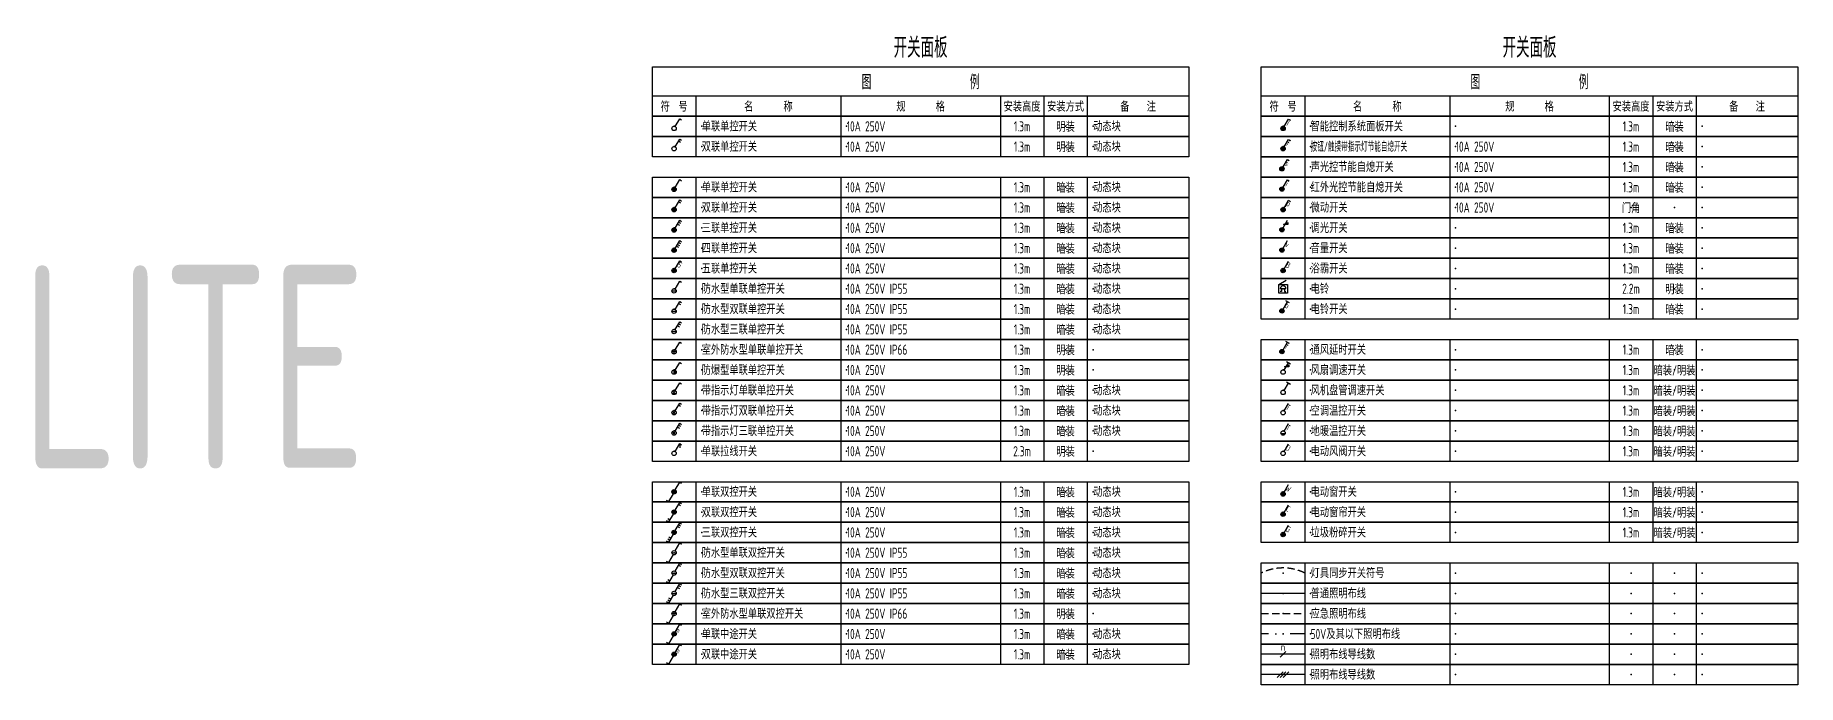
# Model space of a CAD drawing. Header units: millimetres. Extents: x -716506 to 4754388, y -184455 to 3397362.
# Drawn here: x -713989 to -653207, y 120562 to 142950 of the extents above; entities that cross this region are included whole.
import ezdxf
from ezdxf.enums import TextEntityAlignment as Align

# ---------------------------------------------------------------- set-up
doc = ezdxf.new("R2010")
doc.units = ezdxf.units.MM
doc.header["$LTSCALE"] = 1000
doc.header["$MEASUREMENT"] = 0
doc.linetypes.add('DIVIDE', pattern=[1.25, 0.5, -0.25, 0, -0.25, 0, -0.25])
doc.linetypes.add('HIDDEN', pattern=[0.375, 0.25, -0.125])
for name, color, linetype in [('E-LITE-CATE', 2, 'HIDDEN'), ('E-LITE-DEVC', 3, 'Continuous'), ('E-LITE-DIMS', 6, 'Continuous'), ('E-LITE-WIRE', 4, 'Continuous'), ('E-LITE-WIRE-LV', 4, 'DIVIDE'), ('E-LITE-WIRE2', 4, 'HIDDEN'), ('E-UNIV-DIAG', 2, 'Continuous'), ('E-UNIV-EL', 140, 'Continuous'), ('E-UNIV-NOTE', 6, 'Continuous')]:
    doc.layers.add(name, color=color, linetype=linetype)
doc.styles.add('TH-STYLE3', font='tssdeng.shx', dxfattribs={"width": 0.65, "bigfont": 'tssdchn.shx'})

msp = doc.modelspace()

# ---------------------------------------------------------------- texts
at = {"layer": 'E-UNIV-NOTE', "style": 'TH-STYLE3', "width": 0.7}
for s, height, p in [('开关面板', 700, (-683456.67, 142561.98)), ('开关面板', 700, (-662456.67, 142561.98)), ('1.3m', 350, (-679956.67, 139811.98)), ('明装', 350, (-678456.67, 139811.98)), ('1.3m', 350, (-658956.67, 139811.98)), ('暗装', 350, (-657456.67, 139811.98)), ('1.3m', 350, (-679956.67, 139111.98)), ('明装', 350, (-678456.67, 139111.98)), ('1.3m', 350, (-658956.67, 139111.98)), ('暗装', 350, (-657456.67, 139111.98)), ('1.3m', 350, (-658956.67, 138411.98)), ('暗装', 350, (-657456.67, 138411.98)), ('1.3m', 350, (-679956.67, 137711.98)), ('暗装', 350, (-678456.67, 137711.98)), ('1.3m', 350, (-658956.67, 137711.98)), ('暗装', 350, (-657456.67, 137711.98)), ('1.3m', 350, (-679956.67, 137011.98)), ('暗装', 350, (-678456.67, 137011.98)), ('门角', 350, (-658956.67, 137011.98)), ('1.3m', 350, (-679956.67, 136311.98)), ('暗装', 350, (-678456.67, 136311.98)), ('1.3m', 350, (-658956.67, 136311.98)), ('暗装', 350, (-657456.67, 136311.98)), ('1.3m', 350, (-679956.67, 135611.98)), ('暗装', 350, (-678456.67, 135611.98)), ('1.3m', 350, (-658956.67, 135611.98)), ('暗装', 350, (-657456.67, 135611.98)), ('LITE', 7000, (-708536, 131529.47)), ('1.3m', 350, (-679956.67, 134911.98)), ('暗装', 350, (-678456.67, 134911.98)), ('1.3m', 350, (-658956.67, 134911.98)), ('暗装', 350, (-657456.67, 134911.98)), ('1.3m', 350, (-679956.67, 134211.98)), ('暗装', 350, (-678456.67, 134211.98)), ('2.2m', 350, (-658956.67, 134211.98)), ('明装', 350, (-657456.67, 134211.98)), ('1.3m', 350, (-679956.67, 133511.98)), ('暗装', 350, (-678456.67, 133511.98)), ('1.3m', 350, (-658956.67, 133511.98)), ('暗装', 350, (-657456.67, 133511.98)), ('1.3m', 350, (-679956.67, 132811.98)), ('暗装', 350, (-678456.67, 132811.98)), ('1.3m', 350, (-679956.67, 132111.98)), ('明装', 350, (-678456.67, 132111.98)), ('1.3m', 350, (-658956.67, 132111.98)), ('暗装', 350, (-657456.67, 132111.98)), ('1.3m', 350, (-679956.67, 131411.98)), ('明装', 350, (-678456.67, 131411.98)), ('1.3m', 350, (-658956.67, 131411.98)), ('暗装/明装', 350, (-657456.67, 131411.98)), ('1.3m', 350, (-679956.67, 130711.98)), ('暗装', 350, (-678456.67, 130711.98)), ('1.3m', 350, (-658956.67, 130711.98)), ('暗装/明装', 350, (-657456.67, 130711.98)), ('1.3m', 350, (-679956.67, 130011.98)), ('暗装', 350, (-678456.67, 130011.98)), ('1.3m', 350, (-658956.67, 130011.98)), ('暗装/明装', 350, (-657456.67, 130011.98)), ('1.3m', 350, (-679956.67, 129311.98)), ('暗装', 350, (-678456.67, 129311.98)), ('1.3m', 350, (-658956.67, 129311.98)), ('暗装/明装', 350, (-657456.67, 129311.98)), ('2.3m', 350, (-679956.67, 128611.98)), ('明装', 350, (-678456.67, 128611.98)), ('1.3m', 350, (-658956.67, 128611.98)), ('暗装/明装', 350, (-657456.67, 128611.98)), ('1.3m', 350, (-679956.67, 127211.98)), ('暗装', 350, (-678456.67, 127211.98)), ('1.3m', 350, (-658956.67, 127211.98)), ('暗装/明装', 350, (-657456.67, 127211.98)), ('1.3m', 350, (-679956.67, 126511.98)), ('暗装', 350, (-678456.67, 126511.98)), ('1.3m', 350, (-658956.67, 126511.98)), ('暗装/明装', 350, (-657456.67, 126511.98)), ('1.3m', 350, (-679956.67, 125811.98)), ('暗装', 350, (-678456.67, 125811.98)), ('1.3m', 350, (-658956.67, 125811.98)), ('暗装/明装', 350, (-657456.67, 125811.98)), ('1.3m', 350, (-679956.67, 125111.98)), ('暗装', 350, (-678456.67, 125111.98)), ('暗装', 350, (-678456.67, 124411.98)), ('1.3m', 350, (-679956.67, 124411.98)), ('1.3m', 350, (-679956.67, 123711.98)), ('暗装', 350, (-678456.67, 123711.98)), ('1.3m', 350, (-679956.67, 123011.98)), ('明装', 350, (-678456.67, 123011.98)), ('1.3m', 350, (-679956.67, 122311.98)), ('暗装', 350, (-678456.67, 122311.98)), ('1.3m', 350, (-679956.67, 121611.98)), ('暗装', 350, (-678456.67, 121611.98))]:
    msp.add_text(s, height=height, dxfattribs=at).set_placement(p, align=Align.MIDDLE)
at = {"layer": 'E-UNIV-NOTE', "style": 'TH-STYLE3'}
for s, width, p in [('单联单控开关', 0.7, (-691006.67, 139811.98)), ('10A 250V', 0.7, (-686006.67, 139811.98)), ('智能控制系统面板开关', 0.7, (-670006.67, 139811.98)), ('双联单控开关', 0.7, (-691006.67, 139111.98)), ('10A 250V', 0.7, (-686006.67, 139111.98)), ('按钮/触摸带指示灯节能自熄开关', 0.5, (-670006.67, 139111.98)), ('10A 250V', 0.7, (-665006.67, 139111.98)), ('声光控节能自熄开关', 0.7, (-670006.67, 138411.98)), ('10A 250V', 0.7, (-665006.67, 138411.98)), ('单联单控开关', 0.7, (-691006.67, 137711.98)), ('10A 250V', 0.7, (-686006.67, 137711.98)), ('红外光控节能自熄开关', 0.7, (-670006.67, 137711.98)), ('10A 250V', 0.7, (-665006.67, 137711.98)), ('双联单控开关', 0.7, (-691006.67, 137011.98)), ('10A 250V', 0.7, (-686006.67, 137011.98)), ('微动开关', 0.7, (-670006.67, 137011.98)), ('10A 250V', 0.7, (-665006.67, 137011.98)), ('三联单控开关', 0.7, (-691006.67, 136311.98)), ('10A 250V', 0.7, (-686006.67, 136311.98)), ('调光开关', 0.7, (-670006.67, 136311.98)), ('四联单控开关', 0.7, (-691006.67, 135611.98)), ('10A 250V', 0.7, (-686006.67, 135611.98)), ('音量开关', 0.7, (-670006.67, 135611.98)), ('五联单控开关', 0.7, (-691006.67, 134911.98)), ('10A 250V', 0.7, (-686006.67, 134911.98)), ('浴霸开关', 0.7, (-670006.67, 134911.98)), ('防水型单联单控开关', 0.7, (-691006.67, 134211.98)), ('10A 250V IP55', 0.7, (-686006.67, 134211.98)), ('电铃', 0.7, (-670006.67, 134211.98)), ('防水型双联单控开关', 0.7, (-691006.67, 133511.98)), ('电铃开关', 0.7, (-670006.67, 133511.98)), ('10A 250V IP55', 0.7, (-686006.67, 133511.98)), ('防水型三联单控开关', 0.7, (-691006.67, 132811.98)), ('10A 250V IP55', 0.7, (-686006.67, 132811.98)), ('室外防水型单联单控开关', 0.7, (-691006.67, 132111.98)), ('10A 250V IP66', 0.7, (-686006.67, 132111.98)), ('通风延时开关', 0.7, (-670006.67, 132111.98)), ('防爆型单联单控开关', 0.7, (-691006.67, 131411.98)), ('10A 250V', 0.7, (-686006.67, 131411.98)), ('风扇调速开关', 0.7, (-670006.67, 131411.98)), ('带指示灯单联单控开关', 0.7, (-691006.67, 130711.98)), ('10A 250V', 0.7, (-686006.67, 130711.98)), ('风机盘管调速开关', 0.7, (-670006.67, 130711.98)), ('带指示灯双联单控开关', 0.7, (-691006.67, 130011.98)), ('10A 250V', 0.7, (-686006.67, 130011.98)), ('空调温控开关', 0.7, (-670006.67, 130011.98)), ('带指示灯三联单控开关', 0.7, (-691006.67, 129311.98)), ('10A 250V', 0.7, (-686006.67, 129311.98)), ('地暖温控开关', 0.7, (-670006.67, 129311.98)), ('单联拉线开关', 0.7, (-691006.67, 128611.98)), ('10A 250V', 0.7, (-686006.67, 128611.98)), ('电动风阀开关', 0.7, (-670006.67, 128611.98)), ('单联双控开关', 0.7, (-691006.67, 127211.98)), ('10A 250V', 0.7, (-686006.67, 127211.98)), ('电动窗开关', 0.7, (-670006.67, 127211.98)), ('双联双控开关', 0.7, (-691006.67, 126511.98)), ('10A 250V', 0.7, (-686006.67, 126511.98)), ('电动窗帘开关', 0.7, (-670006.67, 126511.98)), ('三联双控开关', 0.7, (-691006.67, 125811.98)), ('10A 250V', 0.7, (-686006.67, 125811.98)), ('垃圾粉碎开关', 0.7, (-670006.67, 125811.98)), ('防水型单联双控开关', 0.7, (-691006.67, 125111.98)), ('10A 250V IP55', 0.7, (-686006.67, 125111.98)), ('防水型双联双控开关', 0.7, (-691006.67, 124411.98)), ('灯具同步开关符号', 0.7, (-670006.67, 124411.98)), ('10A 250V IP55', 0.7, (-686006.67, 124411.98)), ('防水型三联双控开关', 0.7, (-691006.67, 123711.98)), ('10A 250V IP55', 0.7, (-686006.67, 123711.98)), ('普通照明布线', 0.7, (-670006.67, 123711.98)), ('室外防水型单联双控开关', 0.7, (-691006.67, 123011.98)), ('10A 250V IP66', 0.7, (-686006.67, 123011.98)), ('应急照明布线', 0.7, (-670006.67, 123011.98)), ('单联中途开关', 0.7, (-691006.67, 122311.98)), ('10A 250V', 0.7, (-686006.67, 122311.98)), ('50V及其以下照明布线', 0.7, (-670006.67, 122311.98)), ('双联中途开关', 0.7, (-691006.67, 121611.98)), ('10A 250V', 0.7, (-686006.67, 121611.98)), ('照明布线导线数', 0.7, (-670006.67, 121611.98)), ('照明布线导线数', 0.7, (-670006.67, 120911.98))]:
    msp.add_text(s, height=350, dxfattribs=dict(at, width=width)).set_placement(p, align=Align.MIDDLE_LEFT)
at = {"layer": 'E-UNIV-NOTE', "color": 1, "style": 'TH-STYLE3', "width": 0.7}
for p in [(-677506.67, 139811.98), (-677506.67, 139111.98), (-677506.67, 137711.98), (-677506.67, 137011.98), (-677506.67, 136311.98), (-677506.67, 135611.98), (-677506.67, 134911.98), (-677506.67, 134211.98), (-677506.67, 133511.98), (-677506.67, 132811.98), (-677506.67, 130711.98), (-677506.67, 130011.98), (-677506.67, 129311.98), (-677506.67, 127211.98), (-677506.67, 126511.98), (-677506.67, 125811.98), (-677506.67, 125111.98), (-677506.67, 124411.98), (-677506.67, 123711.98), (-677506.67, 122311.98), (-677506.67, 121611.98)]:
    msp.add_text('动态块', height=350, dxfattribs=at).set_placement(p, align=Align.MIDDLE_LEFT)

# ---------------------------------------------------------------- blocks, each defined once
blk = doc.blocks.new('E-BKTS2')
for p, q in [((0, 0), (185, 0)), ((0, -7), (0, 0)), ((185, 0), (185, -7)), ((185, -7), (0, -7))]:
    blk.add_line(p, q)
at = {"linetype": 'Continuous'}
for p, q in [((15, 0), (15, -7)), ((65, 0), (65, -7)), ((120, 0), (120, -7)), ((135, 0), (135, -7)), ((150, 0), (150, -7))]:
    blk.add_line(p, q, dxfattribs=at)
for p in [(7.5, -3.5), (17, -3.5), (67, -3.5), (127.5, -3.5), (142.5, -3.5), (152, -3.5)]:
    blk.add_point(p, dxfattribs=at)
blk = doc.blocks.new('E-BSW013-1')
for p, q in [((0.38, 1.4), (1.87, 4)), ((0.5, 2.54), (2, 3.29)), ((2, 2.54), (0.5, 2.54)), ((2, 3.29), (2, 2.54))]:
    blk.add_line(p, q)
at = {"const_width": 0.75}
blk.add_lwpolyline([(-0.38, 0.75, 1), (0.38, 0.75, 1)], format="xyb", close=True, dxfattribs=at)
blk.add_circle((0, 0.75), 0.75)
blk = doc.blocks.new('E-BKTS1')
blk.add_line((0, -10), (185, -10))
at = {"linetype": 'Continuous'}
for p, q in [((15, -10), (15, -17)), ((65, -10), (65, -17)), ((120, -10), (120, -17)), ((135, -10), (135, -17)), ((150, -10), (150, -17))]:
    blk.add_line(p, q, dxfattribs=at)
blk.add_lwpolyline([(0, 0), (185, 0), (185, -17), (0, -17)], close=True)
at = {"layer": 'E-UNIV-NOTE', "style": 'TH-STYLE3', "width": 0.7}
for s, height, p in [('图                例', 5, (92.5, -5)), ('安装高度', 3.5, (127.5, -13.5)), ('安装方式', 3.5, (142.5, -13.5))]:
    blk.add_text(s, height=height, dxfattribs=at).set_placement(p, align=Align.MIDDLE)
at = {"layer": 'E-UNIV-NOTE', "linetype": 'Continuous', "style": 'TH-STYLE3', "width": 0.7}
for s, p in [('符  号', (7.5, -13.5)), ('名       称', (40, -13.5)), ('规       格', (92.5, -13.5)), ('备    注', (167.5, -13.5))]:
    blk.add_text(s, height=3.5, dxfattribs=at).set_placement(p, align=Align.MIDDLE)
blk = doc.blocks.new('E-BSW014')
for p, q in [((0.38, 1.4), (1.88, 4)), ((0.5, 2.54), (2, 3.29)), ((2, 2.54), (0.5, 2.54)), ((1.23, 4.37), (2.52, 3.62)), ((2, 3.29), (2, 2.54))]:
    blk.add_line(p, q)
blk.add_circle((0, 0.75), 0.75)
blk = doc.blocks.new('E-BSW001-31')
for p, q in [((0, 0), (0, 1.5)), ((0.38, 1.4), (1.94, 4.11)), ((1.94, 4.11), (2.59, 3.73))]:
    blk.add_line(p, q)
at = {"const_width": 0.75}
blk.add_lwpolyline([(0, 0.38, 1), (0, 1.12)], format="xyb", dxfattribs=at)
blk.add_circle((0, 0.75), 0.75)
blk = doc.blocks.new('E-BSW001-41')
for p, q in [((0.75, 0.75), (-0.75, 0.75)), ((0, 0), (0, 1.5)), ((0.38, 1.4), (1.94, 4.11)), ((1.94, 4.11), (2.59, 3.73))]:
    blk.add_line(p, q)
blk.add_circle((0, 0.75), 0.75)
blk = doc.blocks.new('E-BSW002-41')
for p, q in [((-0.38, 0.1), (-1.94, -2.61)), ((0.75, 0.75), (-0.75, 0.75)), ((0, 0), (0, 1.5)), ((0.37, 1.4), (1.94, 4.11)), ((1.94, 4.11), (2.59, 3.73)), ((-1.94, -2.61), (-2.59, -2.23))]:
    blk.add_line(p, q)
blk.add_circle((0, 0.75), 0.75)
blk = doc.blocks.new('E-BU201')
blk.add_line((-1.5, 1.5), (1.1, 3))
blk.add_lwpolyline([(-1.5, -1.5), (-1.5, 1.5), (1.5, 1.5), (1.5, -1.5)], close=True)
at = {"layer": 'E-UNIV-EL'}
blk.add_line((1, 0), (-1, 0), dxfattribs=at)
for points in [[(-0.5, 0), (-0.5, -1), (-1, -1)], [(0.5, 0), (0.5, -1), (1, -1)]]:
    blk.add_lwpolyline(points, dxfattribs=at)
blk.add_arc((0, 0), 1, 0, 180, dxfattribs=at)
blk = doc.blocks.new('E-ANNO04')
blk.add_line((-1, -1), (1, 1))
at = {"style": 'TH-STYLE3', "width": 0.7}
blk.add_attdef('N', text='', height=2.5, dxfattribs=at).set_placement((0, 2.5), align=Align.MIDDLE)
blk = doc.blocks.new('E-anno03')
for p, q in [((-2, -1), (0, 1)), ((-1, -1), (1, 1)), ((0, -1), (2, 1))]:
    blk.add_line(p, q)
blk = doc.blocks.new('*U292')
for p, q in [((0.38, 1.4), (1.94, 4.11)), ((1.94, 4.11), (2.59, 3.73))]:
    blk.add_line(p, q)
blk.add_circle((0, 0.75), 0.75)
blk = doc.blocks.new('*U296')
for p, q in [((0.38, 1.4), (1.94, 4.11)), ((1.56, 3.46), (2.21, 3.08)), ((1.94, 4.11), (2.59, 3.73))]:
    blk.add_line(p, q)
blk.add_circle((0, 0.75), 0.75)
blk = doc.blocks.new('*U293')
for p, q in [((0.38, 1.4), (1.94, 4.11)), ((1.94, 4.11), (2.59, 3.73))]:
    blk.add_line(p, q)
at = {"const_width": 0.75}
blk.add_lwpolyline([(-0.38, 0.75, 1), (0.38, 0.75, 1)], format="xyb", close=True, dxfattribs=at)
blk.add_circle((0, 0.75), 0.75)
blk = doc.blocks.new('*U297')
for p, q in [((0.38, 1.4), (1.94, 4.11)), ((1.56, 3.46), (2.21, 3.08)), ((1.94, 4.11), (2.59, 3.73))]:
    blk.add_line(p, q)
at = {"const_width": 0.75}
blk.add_lwpolyline([(-0.38, 0.75, 1), (0.38, 0.75, 1)], format="xyb", close=True, dxfattribs=at)
blk.add_circle((0, 0.75), 0.75)
blk = doc.blocks.new('*U298')
for p, q in [((0.38, 1.4), (1.94, 4.11)), ((1.19, 2.81), (1.84, 2.43)), ((1.56, 3.46), (2.21, 3.08)), ((1.94, 4.11), (2.59, 3.73))]:
    blk.add_line(p, q)
at = {"const_width": 0.75}
blk.add_lwpolyline([(-0.38, 0.75, 1), (0.38, 0.75, 1)], format="xyb", close=True, dxfattribs=at)
blk.add_circle((0, 0.75), 0.75)
blk = doc.blocks.new('*U299')
for p, q in [((0.38, 1.4), (1.94, 4.11)), ((0.81, 2.16), (1.46, 1.78)), ((1.19, 2.81), (1.84, 2.43)), ((1.56, 3.46), (2.21, 3.08)), ((1.94, 4.11), (2.59, 3.73))]:
    blk.add_line(p, q)
at = {"const_width": 0.75}
blk.add_lwpolyline([(-0.38, 0.75, 1), (0.38, 0.75, 1)], format="xyb", close=True, dxfattribs=at)
blk.add_circle((0, 0.75), 0.75)
blk = doc.blocks.new('*U300')
for p, q in [((0.38, 1.4), (1.94, 4.11)), ((1.94, 4.11), (2.59, 3.73))]:
    blk.add_line(p, q)
at = {"const_width": 0.75}
blk.add_lwpolyline([(-0.38, 0.75, 1), (0.38, 0.75, 1)], format="xyb", close=True, dxfattribs=at)
blk.add_circle((0, 0.75), 0.75)
at = {"layer": 'E-UNIV-EL', "style": 'TH-STYLE3', "width": 0.7}
blk.add_text('5', height=2, rotation=330, dxfattribs=at).set_placement((1.94, 2.72), align=Align.MIDDLE)
blk = doc.blocks.new('*U295')
for p, q in [((-0.38, 0.1), (-1.94, -2.61)), ((0.38, 1.4), (1.94, 4.11)), ((1.94, 4.11), (2.59, 3.73)), ((-1.94, -2.61), (-2.59, -2.23))]:
    blk.add_line(p, q)
at = {"const_width": 0.75}
blk.add_lwpolyline([(-0.38, 0.75, 1), (0.38, 0.75, 1)], format="xyb", close=True, dxfattribs=at)
blk.add_circle((0, 0.75), 0.75)
blk = doc.blocks.new('*U301')
for p, q in [((-0.38, 0.1), (-1.94, -2.61)), ((0.38, 1.4), (1.94, 4.11)), ((1.56, 3.46), (2.21, 3.08)), ((1.94, 4.11), (2.59, 3.73)), ((-1.94, -2.61), (-2.59, -2.23)), ((-1.56, -1.96), (-2.21, -1.58))]:
    blk.add_line(p, q)
at = {"const_width": 0.75}
blk.add_lwpolyline([(-0.38, 0.75, 1), (0.38, 0.75, 1)], format="xyb", close=True, dxfattribs=at)
blk.add_circle((0, 0.75), 0.75)
blk = doc.blocks.new('*U291')
for p, q in [((-0.75, 0.75), (0.75, 0.75)), ((0.38, 1.4), (1.94, 4.11)), ((1.94, 4.11), (2.59, 3.73))]:
    blk.add_line(p, q)
blk.add_circle((0, 0.75), 0.75)
blk = doc.blocks.new('*U302')
for p, q in [((-0.75, 0.75), (0.75, 0.75)), ((0.38, 1.4), (1.94, 4.11)), ((1.56, 3.46), (2.21, 3.08)), ((1.94, 4.11), (2.59, 3.73))]:
    blk.add_line(p, q)
blk.add_circle((0, 0.75), 0.75)
blk = doc.blocks.new('*U303')
for p, q in [((-0.75, 0.75), (0.75, 0.75)), ((0.38, 1.4), (1.94, 4.11)), ((1.19, 2.81), (1.84, 2.43)), ((1.56, 3.46), (2.21, 3.08)), ((1.94, 4.11), (2.59, 3.73))]:
    blk.add_line(p, q)
blk.add_circle((0, 0.75), 0.75)
blk = doc.blocks.new('*U305')
for p, q in [((-0.37, 0.1), (-1.94, -2.61)), ((-0.75, 0.75), (0.75, 0.75)), ((0.38, 1.4), (1.94, 4.11)), ((1.94, 4.11), (2.59, 3.73)), ((-1.94, -2.61), (-2.59, -2.23))]:
    blk.add_line(p, q)
blk.add_circle((0, 0.75), 0.75)
blk = doc.blocks.new('*U306')
for p, q in [((-0.37, 0.1), (-1.94, -2.61)), ((-0.75, 0.75), (0.75, 0.75)), ((0.38, 1.4), (1.94, 4.11)), ((1.56, 3.46), (2.21, 3.08)), ((1.94, 4.11), (2.59, 3.73)), ((-1.94, -2.61), (-2.59, -2.23)), ((-1.56, -1.96), (-2.21, -1.58))]:
    blk.add_line(p, q)
blk.add_circle((0, 0.75), 0.75)
blk = doc.blocks.new('*U307')
for p, q in [((-0.37, 0.1), (-1.94, -2.61)), ((-0.75, 0.75), (0.75, 0.75)), ((0.38, 1.4), (1.94, 4.11)), ((1.19, 2.81), (1.84, 2.43)), ((1.56, 3.46), (2.21, 3.08)), ((1.94, 4.11), (2.59, 3.73)), ((-1.94, -2.61), (-2.59, -2.23)), ((-1.56, -1.96), (-2.21, -1.58)), ((-1.19, -1.31), (-1.84, -0.93))]:
    blk.add_line(p, q)
blk.add_circle((0, 0.75), 0.75)
blk = doc.blocks.new('*U308')
for p, q in [((-0.38, 0.1), (-1.94, -2.61)), ((0.38, 1.4), (1.94, 4.11)), ((1.19, 2.81), (1.84, 2.43)), ((1.56, 3.46), (2.21, 3.08)), ((1.94, 4.11), (2.59, 3.73)), ((-1.94, -2.61), (-2.59, -2.23)), ((-1.56, -1.96), (-2.21, -1.58)), ((-1.19, -1.31), (-1.84, -0.93))]:
    blk.add_line(p, q)
at = {"const_width": 0.75}
blk.add_lwpolyline([(-0.38, 0.75, 1), (0.38, 0.75, 1)], format="xyb", close=True, dxfattribs=at)
blk.add_circle((0, 0.75), 0.75)
blk = doc.blocks.new('E-BSW011-1')
for p, q in [((0.38, 1.4), (1.88, 4)), ((1.88, 4), (2.52, 3.62))]:
    blk.add_line(p, q)
at = {"const_width": 0.75}
blk.add_lwpolyline([(-0.38, 0.75, 1), (0.38, 0.75, 1)], format="xyb", close=True, dxfattribs=at)
blk.add_circle((0, 0.75), 0.75)
at = {"layer": 'E-UNIV-EL', "style": 'TH-STYLE3', "width": 0.7}
blk.add_attdef('F', text='', height=2, rotation=330, dxfattribs=at).set_placement((1.77, 2.62), align=Align.MIDDLE)
blk = doc.blocks.new('E-BSW011-2')
for p, q in [((0.38, 1.4), (1.88, 4)), ((1.88, 4), (2.52, 3.62))]:
    blk.add_line(p, q)
at = {"const_width": 0.75}
blk.add_lwpolyline([(-0.38, 0.75, 1), (0.38, 0.75, 1)], format="xyb", close=True, dxfattribs=at)
blk.add_circle((0, 0.75), 0.75)
at = {"layer": 'E-UNIV-EL', "style": 'TH-STYLE3', "width": 0.7}
blk.add_attdef('F', text='', height=2, rotation=330, dxfattribs=at).set_placement((1.77, 2.62), align=Align.MIDDLE)
blk = doc.blocks.new('E-BSW011-3')
for p, q in [((0.38, 1.4), (1.88, 4)), ((1.88, 4), (2.52, 3.62))]:
    blk.add_line(p, q)
at = {"const_width": 0.75}
blk.add_lwpolyline([(-0.38, 0.75, 1), (0.38, 0.75, 1)], format="xyb", close=True, dxfattribs=at)
blk.add_circle((0, 0.75), 0.75)
at = {"layer": 'E-UNIV-EL', "style": 'TH-STYLE3', "width": 0.7}
blk.add_attdef('F', text='', height=2, rotation=330, dxfattribs=at).set_placement((1.77, 2.62), align=Align.MIDDLE)
blk = doc.blocks.new('E-BSW011-4')
for p, q in [((0.38, 1.4), (1.88, 4)), ((1.88, 4), (2.52, 3.62))]:
    blk.add_line(p, q)
at = {"const_width": 0.75}
blk.add_lwpolyline([(-0.38, 0.75, 1), (0.38, 0.75, 1)], format="xyb", close=True, dxfattribs=at)
blk.add_circle((0, 0.75), 0.75)
at = {"layer": 'E-UNIV-EL', "style": 'TH-STYLE3', "width": 0.7}
blk.add_attdef('F', text='', height=2, rotation=330, dxfattribs=at).set_placement((1.77, 2.62), align=Align.MIDDLE)
blk = doc.blocks.new('E-BSW012-1')
for p, q in [((0.38, 1.4), (1.88, 4)), ((1.23, 4.37), (2.52, 3.62))]:
    blk.add_line(p, q)
at = {"const_width": 0.75}
blk.add_lwpolyline([(-0.38, 0.75, 1), (0.38, 0.75, 1)], format="xyb", close=True, dxfattribs=at)
blk.add_circle((0, 0.75), 0.75)
at = {"layer": 'E-UNIV-EL', "style": 'TH-STYLE3', "width": 0.7}
blk.add_attdef('F', text='', height=2, rotation=330, dxfattribs=at).set_placement((1.77, 2.62), align=Align.MIDDLE)
blk = doc.blocks.new('E-BSW012-2')
for p, q in [((0.38, 1.4), (1.88, 4)), ((1.23, 4.37), (2.52, 3.62))]:
    blk.add_line(p, q)
at = {"const_width": 0.75}
blk.add_lwpolyline([(-0.38, 0.75, 1), (0.38, 0.75, 1)], format="xyb", close=True, dxfattribs=at)
blk.add_circle((0, 0.75), 0.75)
at = {"layer": 'E-UNIV-EL', "style": 'TH-STYLE3', "width": 0.7}
blk.add_attdef('F', text='', height=2, rotation=330, dxfattribs=at).set_placement((1.77, 2.62), align=Align.MIDDLE)
blk = doc.blocks.new('E-BSW017-1')
blk.add_line((0.38, 1.4), (1.88, 4))
at = {"const_width": 0.75}
blk.add_lwpolyline([(-0.38, 0.75, 1), (0.38, 0.75, 1)], format="xyb", close=True, dxfattribs=at)
blk.add_circle((0, 0.75), 0.75)
at = {"layer": 'E-UNIV-EL', "style": 'TH-STYLE3', "width": 0.7}
blk.add_attdef('F', text='', height=2, rotation=330, dxfattribs=at).set_placement((1.77, 2.62), align=Align.MIDDLE)
blk = doc.blocks.new('E-BSW016-1')
blk.add_line((0.38, 1.4), (1.88, 4))
at = {"const_width": 0.75}
blk.add_lwpolyline([(-0.38, 0.75, 1), (0.38, 0.75, 1)], format="xyb", close=True, dxfattribs=at)
blk.add_circle((0, 0.75), 0.75)
at = {"layer": 'E-UNIV-EL', "style": 'TH-STYLE3', "width": 0.7}
blk.add_attdef('F', text='', height=2, rotation=330, dxfattribs=at).set_placement((1.77, 2.62), align=Align.MIDDLE)
blk = doc.blocks.new('E-BSW018-2')
blk.add_line((0.38, 1.4), (1.88, 4))
blk.add_circle((0, 0.75), 0.75)
at = {"layer": 'E-UNIV-EL', "style": 'TH-STYLE3', "width": 0.7}
blk.add_attdef('F', text='', height=2, rotation=330, dxfattribs=at).set_placement((1.77, 2.62), align=Align.MIDDLE)
blk = doc.blocks.new('E-BSW018-3')
blk.add_line((0.38, 1.4), (1.88, 4))
at = {"const_width": 0.75}
blk.add_lwpolyline([(-0.38, 0.75, 1), (0.38, 0.75)], format="xyb", dxfattribs=at)
blk.add_circle((0, 0.75), 0.75)
at = {"layer": 'E-UNIV-EL', "style": 'TH-STYLE3', "width": 0.7}
blk.add_attdef('F', text='', height=2, rotation=330, dxfattribs=at).set_placement((1.77, 2.62), align=Align.MIDDLE)
blk = doc.blocks.new('E-BSW018-4')
blk.add_line((0.38, 1.4), (1.88, 4))
blk.add_circle((0, 0.75), 0.75)
at = {"layer": 'E-UNIV-EL', "style": 'TH-STYLE3', "width": 0.7}
blk.add_attdef('F', text='', height=2, rotation=330, dxfattribs=at).set_placement((1.77, 2.62), align=Align.MIDDLE)
blk = doc.blocks.new('E-BSW017-4')
blk.add_line((0.38, 1.4), (1.88, 4))
at = {"const_width": 0.75}
blk.add_lwpolyline([(-0.38, 0.75, 1), (0.38, 0.75, 1)], format="xyb", close=True, dxfattribs=at)
blk.add_circle((0, 0.75), 0.75)
at = {"layer": 'E-UNIV-EL', "style": 'TH-STYLE3', "width": 0.7}
blk.add_attdef('F', text='', height=2, rotation=330, dxfattribs=at).set_placement((1.77, 2.62), align=Align.MIDDLE)
blk = doc.blocks.new('E-BSW017-2')
blk.add_line((0.38, 1.4), (1.88, 4))
at = {"const_width": 0.75}
blk.add_lwpolyline([(-0.38, 0.75, 1), (0.38, 0.75, 1)], format="xyb", close=True, dxfattribs=at)
blk.add_circle((0, 0.75), 0.75)
at = {"layer": 'E-UNIV-EL', "style": 'TH-STYLE3', "width": 0.7}
blk.add_attdef('F', text='', height=2, rotation=330, dxfattribs=at).set_placement((1.77, 2.62), align=Align.MIDDLE)
blk = doc.blocks.new('E-BSW017-3')
blk.add_line((0.38, 1.4), (1.88, 4))
at = {"const_width": 0.75}
blk.add_lwpolyline([(-0.38, 0.75, 1), (0.38, 0.75, 1)], format="xyb", close=True, dxfattribs=at)
blk.add_circle((0, 0.75), 0.75)
at = {"layer": 'E-UNIV-EL', "style": 'TH-STYLE3', "width": 0.7}
blk.add_attdef('F', text='', height=2, rotation=330, dxfattribs=at).set_placement((1.77, 2.62), align=Align.MIDDLE)
blk = doc.blocks.new('*U317')
for p, q in [((-0.53, 0.22), (0.53, 1.28)), ((0.53, 0.22), (-0.53, 1.28)), ((0.38, 1.4), (1.94, 4.11)), ((1.56, 3.46), (2.21, 3.08)), ((1.94, 4.11), (2.59, 3.73))]:
    blk.add_line(p, q)
blk.add_circle((0, 0.75), 0.75)
blk = doc.blocks.new('*U318')
for p, q in [((-0.53, 0.22), (0.53, 1.28)), ((0.53, 0.22), (-0.53, 1.28)), ((0.38, 1.4), (1.94, 4.11)), ((1.94, 4.11), (2.59, 3.73))]:
    blk.add_line(p, q)
blk.add_circle((0, 0.75), 0.75)
blk = doc.blocks.new('*U319')
for p, q in [((-0.53, 0.22), (0.53, 1.28)), ((0.53, 0.22), (-0.53, 1.28)), ((0.38, 1.4), (1.94, 4.11)), ((1.19, 2.81), (1.84, 2.43)), ((1.56, 3.46), (2.21, 3.08)), ((1.94, 4.11), (2.59, 3.73))]:
    blk.add_line(p, q)
blk.add_circle((0, 0.75), 0.75)
blk = doc.blocks.new('E-BSW001-61')
for p, q in [((0.38, 1.4), (1.94, 4.11)), ((1.94, 4.11), (2.59, 3.73))]:
    blk.add_line(p, q)
blk.add_circle((0, 0.75), 0.75)
at = {"layer": 'E-UNIV-EL'}
blk.add_line((1.94, 4.11), (1.94, 2.61), dxfattribs=at)
blk.add_lwpolyline([(1.94, 2.61, 0, 0.25, 0), (1.94, 3.36, 0.5, 0.5, 0)], format="xyseb", dxfattribs=at)
blk = doc.blocks.new('E-BSW015')
for p, q in [((0.38, 1.4), (1.88, 4)), ((1.23, 4.37), (2.52, 3.62))]:
    blk.add_line(p, q)
blk.add_circle((0, 0.75), 0.75)
blk = doc.blocks.new('E-BSW003-10')
for p, q in [((-0.38, 0.1), (-1.94, -2.61)), ((0.38, 1.4), (1.94, 4.11)), ((1.94, 4.11), (2.59, 3.73)), ((-1.94, -2.61), (-2.59, -2.23))]:
    blk.add_line(p, q)
at = {"const_width": 0.75}
blk.add_lwpolyline([(-0.38, 0.75, 1), (0.38, 0.75, 1)], format="xyb", close=True, dxfattribs=at)
blk.add_circle((0, 0.75), 0.75)
at = {"layer": 'E-UNIV-EL', "style": 'TH-STYLE3', "width": 0.5}
blk.add_attdef('F', text='', height=2, rotation=330, dxfattribs=at).set_placement((1.39, 1.97), align=Align.MIDDLE)
blk = doc.blocks.new('E-BSW010-1')
for p, q in [((0.38, 1.4), (1.88, 4)), ((1.88, 4), (2.52, 3.62))]:
    blk.add_line(p, q)
at = {"const_width": 0.75}
blk.add_lwpolyline([(-0.38, 0.75, 1), (0.38, 0.75, 1)], format="xyb", close=True, dxfattribs=at)
blk.add_circle((0, 0.75), 0.75)
at = {"layer": 'E-UNIV-EL', "style": 'TH-STYLE3', "width": 0.7}
blk.add_attdef('F', text='', height=2, rotation=330, dxfattribs=at).set_placement((1.77, 2.62), align=Align.MIDDLE)

# ---------------------------------------------------------------- linework, layer by layer
at = {"layer": 'E-LITE-CATE'}
msp.add_arc((-670956.67, 122892.34), 1694.64, 63.7319554, 116.2680446, dxfattribs=at)
at = {"layer": 'E-LITE-WIRE'}
for p, q in [((-670206.67, 123711.98), (-671706.67, 123711.98)), ((-670206.67, 121611.98), (-671706.67, 121611.98)), ((-670206.67, 120911.98), (-671706.67, 120911.98))]:
    msp.add_line(p, q, dxfattribs=at)
at = {"layer": 'E-LITE-WIRE-LV'}
msp.add_line((-670206.67, 122311.98), (-671706.67, 122311.98), dxfattribs=at)
at = {"layer": 'E-LITE-WIRE2'}
msp.add_line((-671706.67, 123011.98), (-670206.67, 123011.98), dxfattribs=at)

# ---------------------------------------------------------------- block references
at = {"layer": 'E-LITE-DEVC', "xscale": 100, "yscale": 100, "zscale": 100}
for name, p in [('*U292', (-691956.67, 139661.98)), ('*U296', (-691956.67, 138961.98)), ('*U293', (-691956.67, 137561.98)), ('*U297', (-691956.67, 136861.98)), ('*U298', (-691956.67, 136161.98)), ('E-BSW013-1', (-670994.17, 136172.03)), ('*U299', (-691956.67, 135461.98)), ('*U300', (-691956.67, 134761.98)), ('*U291', (-691956.67, 134061.98)), ('E-BU201', (-670956.67, 134211.98)), ('*U302', (-691956.67, 133361.98)), ('*U303', (-691956.67, 132661.98)), ('E-BSW001-41', (-691956.67, 131961.98)), ('E-BSW001-31', (-691956.67, 131261.98)), ('E-BSW014', (-670956.67, 131261.98)), ('*U318', (-691956.67, 130561.98)), ('E-BSW015', (-670956.67, 130561.98)), ('*U317', (-691956.67, 129861.98)), ('*U319', (-691956.67, 129161.98)), ('E-BSW001-61', (-691956.67, 128461.98)), ('*U295', (-691956.67, 127136.98)), ('*U301', (-691956.67, 126436.98)), ('*U308', (-691956.67, 125736.98)), ('*U305', (-691956.67, 125036.98)), ('*U306', (-691956.67, 124336.98)), ('*U307', (-691956.67, 123636.98)), ('E-BSW002-41', (-691956.67, 122936.98))]:
    msp.add_blockref(name, p, dxfattribs=at)
for name, p, values in [('E-BSW010-1', (-670956.67, 139661.98), {'F': 'I'}), ('E-BSW011-1', (-670956.67, 138961.98), {'F': 't'}), ('E-BSW011-2', (-670994.17, 138272.03), {'F': 's'}), ('E-BSW011-3', (-670994.17, 137572.03), {'F': 'i'}), ('E-BSW011-4', (-670956.67, 136861.98), {'F': 'p'}), ('E-BSW016-1', (-670994.17, 135472.03), {'F': 'v'}), ('E-BSW017-1', (-670956.67, 134761.98), {'F': 'B'}), ('E-BSW012-2', (-670994.17, 133372.03), {'F': 'b'}), ('E-BSW012-1', (-670994.17, 131972.03), {'F': 't'}), ('E-BSW018-2', (-670956.67, 129861.98), {'F': 'T'}), ('E-BSW018-3', (-670956.67, 129161.98), {'F': 'T'}), ('E-BSW018-4', (-670956.67, 128461.98), {'F': 'D'}), ('E-BSW017-2', (-670956.67, 127061.98), {'F': 'W'}), ('E-BSW017-3', (-670956.67, 126361.98), {'F': 'C'}), ('E-BSW017-4', (-670956.67, 125661.98), {'F': 'G'}), ('E-BSW003-10', (-691956.67, 122236.98), {'F': 'm'}), ('E-BSW003-10', (-691956.67, 121536.98), {'F': 'm'})]:
    msp.add_blockref(name, p, dxfattribs=at).add_auto_attribs(values)
at = {"layer": 'E-LITE-DIMS', "xscale": 100, "yscale": 100, "zscale": 100}
msp.add_blockref('E-ANNO04', (-670956.67, 121611.98), dxfattribs=at).add_auto_attribs({'N': 'n'})
msp.add_blockref('E-anno03', (-670956.67, 120911.98), dxfattribs=at)
at = {"layer": 'E-UNIV-DIAG', "xscale": 100, "yscale": 100, "zscale": 100}
for name, p in [('E-BKTS1', (-692706.67, 141861.98)), ('E-BKTS1', (-671706.67, 141861.98)), ('E-BKTS2', (-692706.67, 140161.98)), ('E-BKTS2', (-671706.67, 140161.98)), ('E-BKTS2', (-692706.67, 139461.98)), ('E-BKTS2', (-671706.67, 139461.98)), ('E-BKTS2', (-671706.67, 138761.98)), ('E-BKTS2', (-692706.67, 138061.98)), ('E-BKTS2', (-671706.67, 138061.98)), ('E-BKTS2', (-692706.67, 137361.98)), ('E-BKTS2', (-671706.67, 137361.98)), ('E-BKTS2', (-692706.67, 136661.98)), ('E-BKTS2', (-671706.67, 136661.98)), ('E-BKTS2', (-692706.67, 135961.98)), ('E-BKTS2', (-671706.67, 135961.98)), ('E-BKTS2', (-692706.67, 135261.98)), ('E-BKTS2', (-671706.67, 135261.98)), ('E-BKTS2', (-692706.67, 134561.98)), ('E-BKTS2', (-671706.67, 134561.98)), ('E-BKTS2', (-692706.67, 133861.98)), ('E-BKTS2', (-671706.67, 133861.98)), ('E-BKTS2', (-692706.67, 133161.98)), ('E-BKTS2', (-692706.67, 132461.98)), ('E-BKTS2', (-671706.67, 132461.98)), ('E-BKTS2', (-692706.67, 131761.98)), ('E-BKTS2', (-671706.67, 131761.98)), ('E-BKTS2', (-692706.67, 131061.98)), ('E-BKTS2', (-671706.67, 131061.98)), ('E-BKTS2', (-692706.67, 130361.98)), ('E-BKTS2', (-671706.67, 130361.98)), ('E-BKTS2', (-692706.67, 129661.98)), ('E-BKTS2', (-671706.67, 129661.98)), ('E-BKTS2', (-692706.67, 128961.98)), ('E-BKTS2', (-671706.67, 128961.98)), ('E-BKTS2', (-692706.67, 127561.98)), ('E-BKTS2', (-671706.67, 127561.98)), ('E-BKTS2', (-692706.67, 126861.98)), ('E-BKTS2', (-671706.67, 126861.98)), ('E-BKTS2', (-692706.67, 126161.98)), ('E-BKTS2', (-671706.67, 126161.98)), ('E-BKTS2', (-692706.67, 125461.98)), ('E-BKTS2', (-692706.67, 124761.98)), ('E-BKTS2', (-671706.67, 124761.98)), ('E-BKTS2', (-692706.67, 124061.98)), ('E-BKTS2', (-671706.67, 124061.98)), ('E-BKTS2', (-692706.67, 123361.98)), ('E-BKTS2', (-671706.67, 123361.98)), ('E-BKTS2', (-692706.67, 122661.98)), ('E-BKTS2', (-671706.67, 122661.98)), ('E-BKTS2', (-692706.67, 121961.98)), ('E-BKTS2', (-671706.67, 121961.98)), ('E-BKTS2', (-671706.67, 121261.98))]:
    msp.add_blockref(name, p, dxfattribs=at)

msp.set_redraw_order([(e.dxf.handle, doc.entitydb.next_handle()) for e in msp.query("TEXT MTEXT ATTDEF DIMENSION ARC_DIMENSION")])  # texts and dimensions are drawn at this point

doc.saveas('drawing.dxf')
